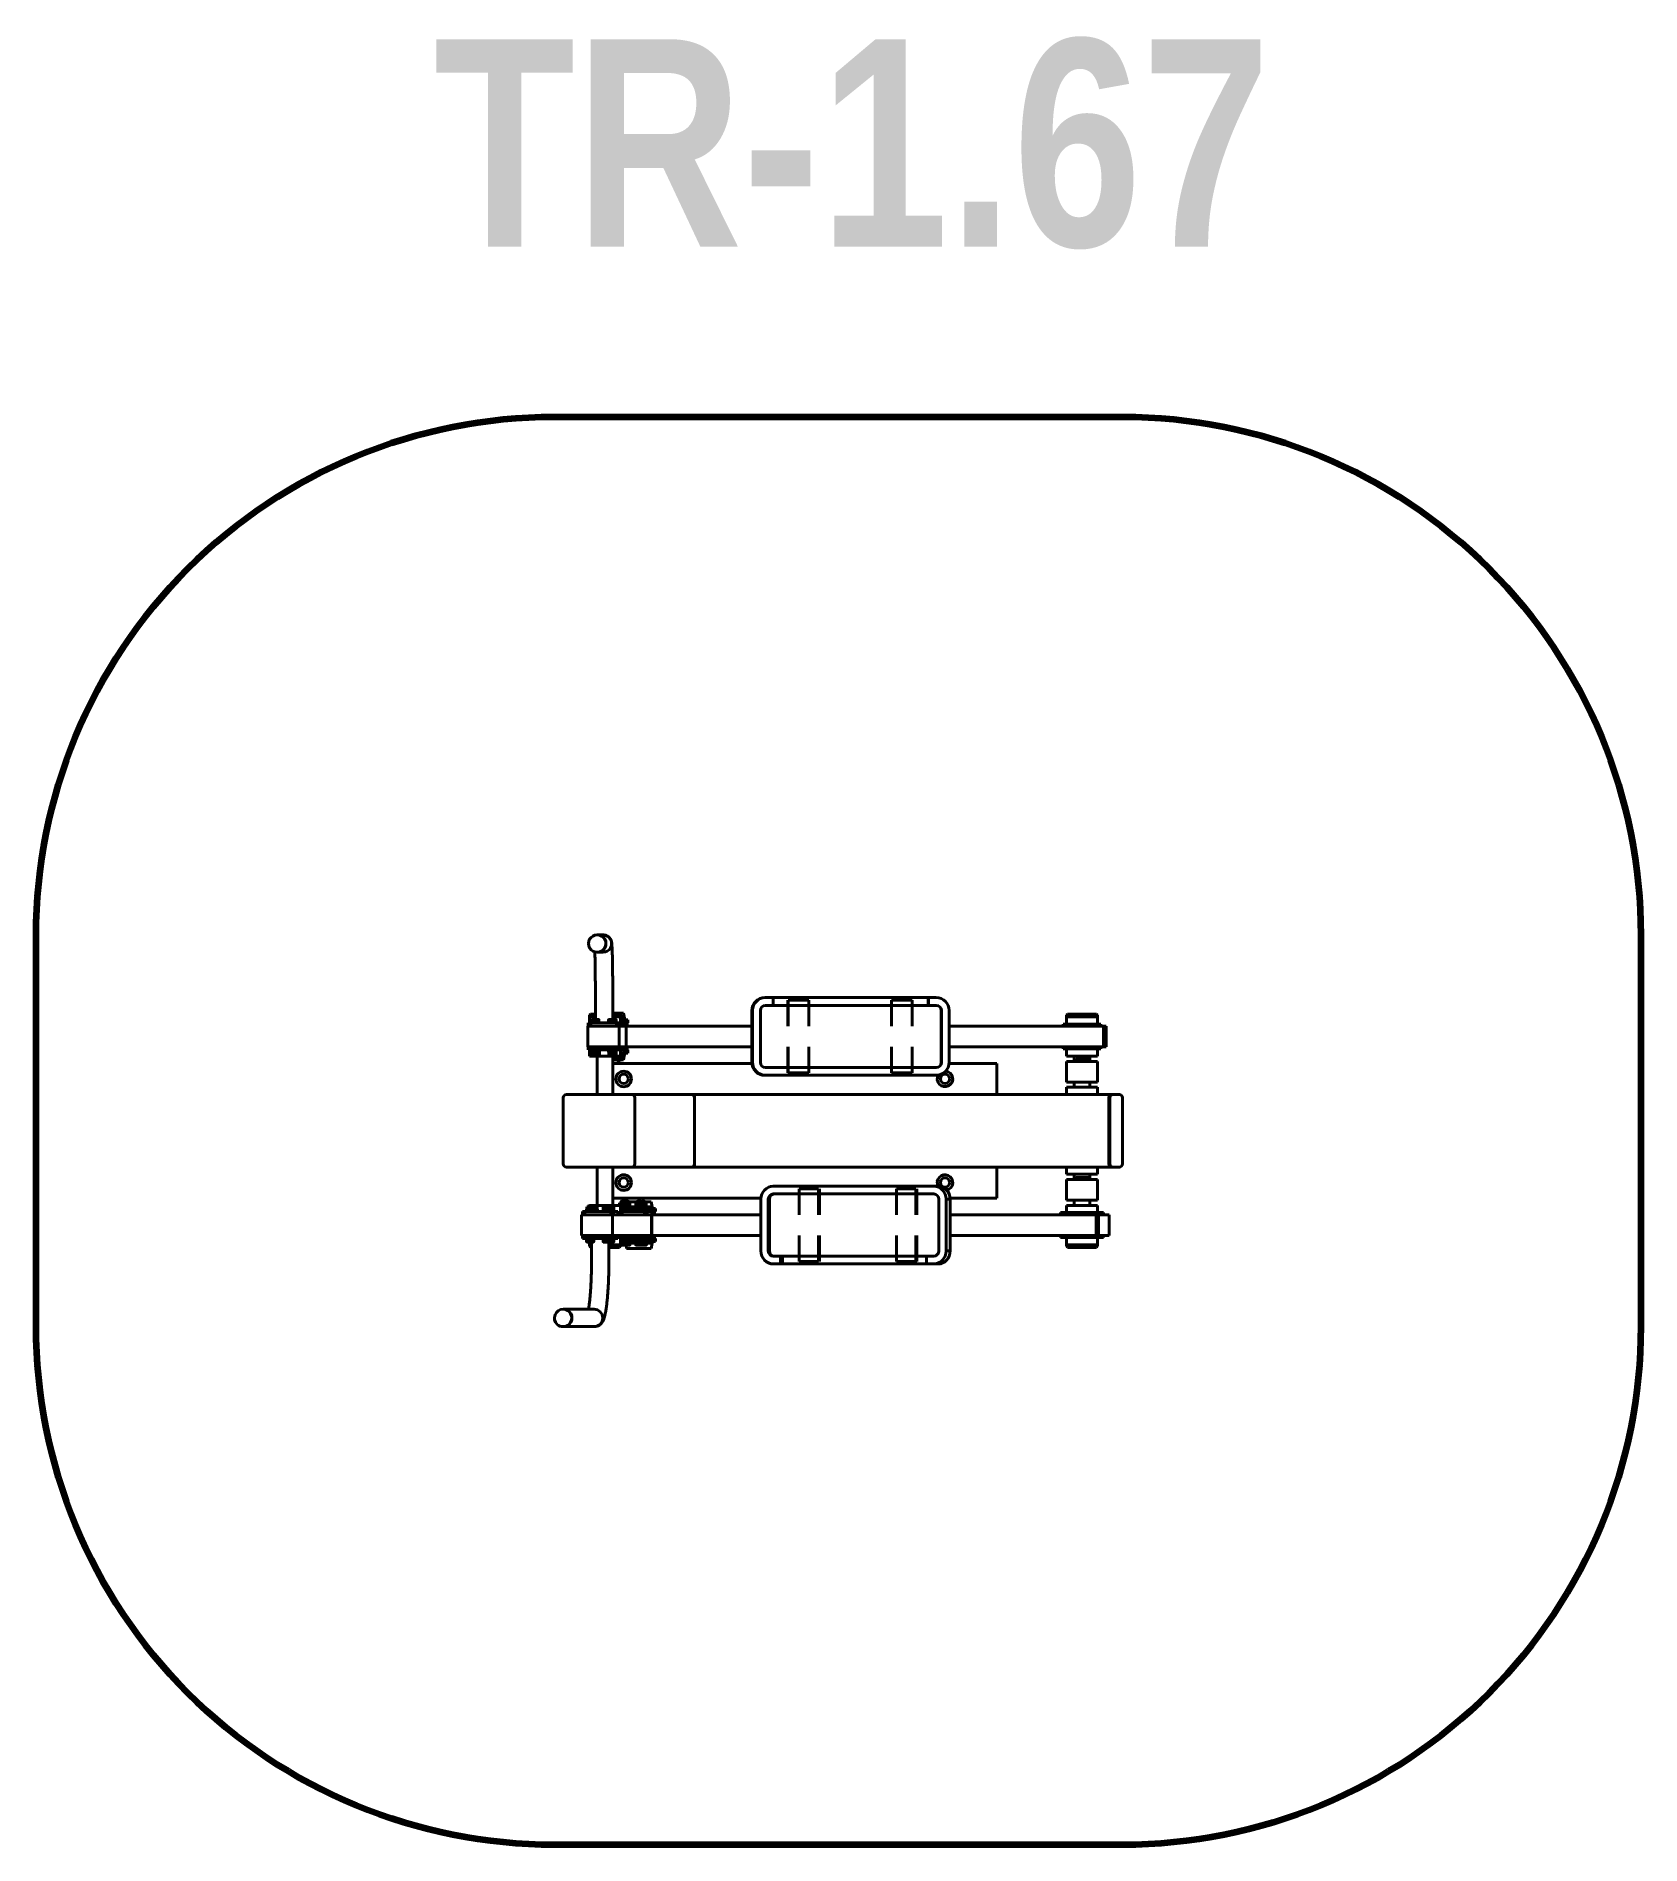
# Model space of a CAD drawing. Header units: millimetres. Extents: x 61325 to 64421, y 1197 to 4687.
import ezdxf

# ---------------------------------------------------------------- set-up
doc = ezdxf.new("R2010")
doc.units = ezdxf.units.MM
doc.layers.add('DiKom', color=7, linetype='Continuous')
doc.styles.add('style1', font='arialbd.ttf', dxfattribs={"width": 0.8})

msp = doc.modelspace()

# ---------------------------------------------------------------- texts
at = {"layer": 'DiKom', "insert": (62092.2, 4680.9), "char_height": 400, "attachment_point": 1, "style": 'style1'}
msp.add_mtext_dynamic_manual_height_columns('TR-1.67', width=2518.219, gutter_width=2.09, heights=[0], dxfattribs=at)

# ---------------------------------------------------------------- hatches: boundary and pattern name
at = {"layer": 'DiKom', "linetype": 'Continuous', "lineweight": 40}
h = msp.add_hatch(color=7, dxfattribs=at)
h.paths.add_polyline_path([(62595.2, 2510.5), (62594.4, 2507.5), (62592.2, 2505.3), (62589.3, 2504.5), (62589.2, 2504.5), (62595.2, 2504.5)])
h.paths.add_polyline_path([(62595.2, 2638.5), (62595.2, 2644.5), (62589.2, 2644.5), (62592.1, 2643.7), (62594.3, 2641.6), (62595.2, 2638.6)])

# ---------------------------------------------------------------- linework, layer by layer
at = {"layer": 'DiKom', "color": 7, "linetype": 'Continuous', "lineweight": 40}
for p, q in [((62407.5, 2952.5), (62418.6, 2952.5)), ((62407.5, 2919), (62418.6, 2919)), ((62418.6, 2919), (62418.6, 2919)), ((62731, 2831.5), (62732.3, 2831.5)), ((63061.7, 2831.5), (62732.3, 2831.5)), ((62747.3, 2816.5), (62747.3, 2831.5)), ((63046, 2831.5), (63046, 2816.5)), ((63046.8, 2831.5), (63046.8, 2816.5)), ((62392.5, 2797.5), (62394.5, 2799.5)), ((62392.5, 2797.5), (62404.1, 2797.5)), ((62392.5, 2797.5), (62392.5, 2782.5)), ((62392.5, 2794.5), (62404.1, 2794.5)), ((62404.1, 2794.5), (62392.5, 2794.5)), ((62394.5, 2799.5), (62404.1, 2799.5)), ((62404.1, 2789.4), (62404.1, 2819)), ((62437.6, 2789.4), (62437.6, 2819)), ((62458.4, 2801.5), (62437.6, 2801.5)), ((62437.6, 2799.5), (62450.5, 2799.5)), ((62437.6, 2797.5), (62452.5, 2797.5)), ((62437.6, 2794.5), (62452.5, 2794.5)), ((62452.5, 2794.5), (62437.6, 2794.5)), ((62452.5, 2797.5), (62450.5, 2799.5)), ((62452.5, 2797.5), (62452.5, 2780.5)), ((62454, 2795.4), (62452.5, 2795.4)), ((62454.3, 2795.2), (62454, 2795.4)), ((62455.3, 2795.4), (62454, 2795.4)), ((62454.3, 2790.1), (62454.3, 2794.6)), ((62454.4, 2790.1), (62454.4, 2794.6)), ((62455.7, 2795.2), (62455.3, 2795.4)), ((62455.6, 2790.1), (62455.6, 2794.6)), ((62455.7, 2790.1), (62455.7, 2794.6)), ((62458.4, 2801.5), (62460.2, 2791.5)), ((62458.4, 2801.5), (62458.4, 2801.5)), ((62706, 2806.5), (62707.4, 2806.5)), ((62706, 2806.5), (62706, 2706.5)), ((62707.4, 2806.5), (62707.4, 2706.5)), ((62722.4, 2706.5), (62722.4, 2806.5)), ((62732.3, 2816.5), (63061.3, 2816.5)), ((62775.6, 2826.5), (62775.6, 2776.5)), ((62775.9, 2826.5), (62775.9, 2776.5)), ((62815.8, 2826.5), (62775.9, 2826.5)), ((62815.8, 2776.5), (62815.8, 2826.5)), ((62975.3, 2826.5), (62975.5, 2826.5)), ((62975.3, 2826.5), (62975.3, 2776.5)), ((63015.4, 2826.5), (62975.5, 2826.5)), ((62975.5, 2826.5), (62975.5, 2776.5)), ((63015.4, 2776.5), (63015.4, 2826.5)), ((63071.3, 2706.5), (63071.3, 2806.5)), ((63071.3, 2806.5), (63071.7, 2806.5)), ((63071.7, 2806.5), (63071.7, 2706.5)), ((63086.7, 2706.5), (63086.7, 2806.5)), ((63313, 2797.5), (63315, 2799.5)), ((63313, 2797.5), (63313, 2780.5)), ((63313, 2797.5), (63373, 2797.5)), ((63313, 2797.5), (63313, 2797.5)), ((63373, 2794.5), (63313, 2794.5)), ((63313, 2794.5), (63373, 2794.5)), ((63313, 2794.5), (63313, 2794.5)), ((63315, 2799.5), (63371, 2799.5)), ((63315, 2799.5), (63315, 2799.5)), ((63373, 2797.5), (63371, 2799.5)), ((63373, 2797.5), (63373, 2780.5)), ((62389.6, 2736.5), (62389.6, 2776.5)), ((62389.6, 2776.5), (62706, 2776.5)), ((62390.1, 2782.5), (62451.6, 2782.5)), ((62390.1, 2776.5), (62390.1, 2782.5)), ((62395, 2776.5), (62395, 2782.5)), ((62396.2, 2782.5), (62396.2, 2784.1)), ((62396.2, 2784.1), (62412.2, 2784.1)), ((62397.6, 2784.1), (62397.6, 2788.6)), ((62397.7, 2789.2), (62398, 2789.4)), ((62410.4, 2789.4), (62398, 2789.4)), ((62404, 2784.1), (62404, 2788.6)), ((62410.7, 2789.2), (62410.4, 2789.4)), ((62410.6, 2784.1), (62410.6, 2788.6)), ((62410.7, 2784.1), (62410.7, 2788.6)), ((62412.2, 2782.5), (62412.2, 2784.1)), ((62428.2, 2782.5), (62428.2, 2784.1)), ((62428.2, 2784.1), (62445.5, 2784.1)), ((62429.6, 2784.1), (62429.6, 2788.6)), ((62429.7, 2789.2), (62430, 2789.4)), ((62443.7, 2789.4), (62430, 2789.4)), ((62436, 2784.1), (62436, 2788.6)), ((62442.7, 2789.2), (62442.3, 2789.4)), ((62442.6, 2784.1), (62442.6, 2788.6)), ((62442.7, 2784.1), (62442.7, 2788.6)), ((62444, 2789.2), (62443.7, 2789.4)), ((62443.9, 2784.1), (62443.9, 2788.6)), ((62444.1, 2784.1), (62444.1, 2788.6)), ((62444.2, 2782.5), (62444.2, 2784.1)), ((62445, 2776.5), (62445, 2782.5)), ((62445.5, 2782.5), (62445.5, 2784.1)), ((62449.6, 2776.5), (62449.6, 2736.5)), ((62449.7, 2776.5), (62449.7, 2736.5)), ((62449.7, 2776.5), (62449.7, 2736.5)), ((62450.1, 2776.5), (62450.1, 2782.5)), ((62451.6, 2776.5), (62451.6, 2782.5)), ((62453.1, 2780.5), (62451.6, 2780.5)), ((62452, 2780.5), (62452, 2776.5)), ((62457.2, 2790.1), (62452.5, 2790.1)), ((62466.7, 2788.5), (62452.5, 2788.5)), ((62458.6, 2782.5), (62452.5, 2782.5)), ((62466.7, 2782.5), (62452.5, 2782.5)), ((62453.1, 2780.5), (62453.1, 2776.5)), ((62453.1, 2780.5), (62453.1, 2780.5)), ((62453.1, 2780.5), (62453.1, 2776.5)), ((62460.2, 2791.5), (62455.7, 2791.5)), ((62455.8, 2790.1), (62455.8, 2788.5)), ((62457.2, 2790.1), (62457.2, 2788.5)), ((62458.6, 2788.5), (62458.6, 2776.5)), ((62460.2, 2791.5), (62460.2, 2791.5)), ((62460.2, 2791.5), (62460.2, 2788.5)), ((62463.6, 2736.5), (62463.6, 2776.5)), ((62463.6, 2776.5), (62463.6, 2736.5)), ((62463.7, 2724.5), (62463.7, 2788.5)), ((62465.4, 2782.5), (62465.4, 2776.5)), ((62466.7, 2788.5), (62466.7, 2788.5)), ((62466.7, 2788.5), (62466.7, 2782.5)), ((62466.7, 2782.5), (62466.7, 2782.5)), ((63086.7, 2776.5), (63389.7, 2776.5)), ((63306.5, 2780.5), (63306.5, 2776.5)), ((63306.5, 2780.5), (63306.5, 2780.5)), ((63379.5, 2780.5), (63306.5, 2780.5)), ((63306.5, 2780.5), (63306.5, 2776.5)), ((63309.6, 2780.5), (63309.6, 2776.5)), ((63314.9, 2780.5), (63314.9, 2776.5)), ((63374.8, 2776.5), (63314.9, 2776.5)), ((63374.8, 2780.5), (63374.8, 2776.5)), ((63379.5, 2780.5), (63379.5, 2776.5)), ((63384.7, 2736.5), (63384.7, 2776.5)), ((63389.7, 2776.5), (63384.7, 2776.5)), ((63384.7, 2776.5), (63384.7, 2736.5)), ((63389.7, 2736.5), (63389.7, 2776.5)), ((62389.6, 2736.5), (62706, 2736.5)), ((62390.1, 2730.5), (62390.1, 2736.5)), ((62390.1, 2730.5), (62451.6, 2730.5)), ((62392.5, 2718.5), (62392.5, 2730.5)), ((62395, 2730.5), (62395, 2736.5)), ((62397.6, 2730.5), (62397.6, 2726.1)), ((62412.1, 2726.1), (62397.6, 2726.1)), ((62397.7, 2721), (62397.7, 2726.1)), ((62404, 2730.5), (62404, 2726.1)), ((62410.6, 2730.5), (62410.6, 2726.1)), ((62410.7, 2730.5), (62410.7, 2726.1)), ((62410.7, 2721), (62410.7, 2726.1)), ((62411.9, 2730.5), (62411.9, 2726.1)), ((62412, 2721), (62412, 2726.1)), ((62412.1, 2730.5), (62412.1, 2726.1)), ((62429.6, 2730.5), (62429.6, 2726.1)), ((62444.1, 2726.1), (62429.6, 2726.1)), ((62429.7, 2721), (62429.7, 2726.1)), ((62436, 2730.5), (62436, 2726.1)), ((62442.6, 2730.5), (62442.6, 2726.1)), ((62442.7, 2730.5), (62442.7, 2726.1)), ((62442.7, 2721), (62442.7, 2726.1)), ((62443.9, 2730.5), (62443.9, 2726.1)), ((62444, 2721), (62444, 2726.1)), ((62444.1, 2730.5), (62444.1, 2726.1)), ((62445, 2730.5), (62445, 2736.5)), ((62450.1, 2730.5), (62450.1, 2736.5)), ((62451.6, 2730.5), (62451.6, 2736.5)), ((62453.1, 2732.5), (62451.6, 2732.5)), ((62452, 2736.5), (62452, 2732.5)), ((62452.5, 2718.5), (62452.5, 2732.5)), ((62452.5, 2732.5), (62452.5, 2732.5)), ((62452.5, 2730.5), (62458.6, 2730.5)), ((62466.7, 2730.5), (62452.5, 2730.5)), ((62466.7, 2724.5), (62452.5, 2724.5)), ((62457.2, 2722.9), (62452.5, 2722.9)), ((62453.1, 2736.5), (62453.1, 2732.5)), ((62453.1, 2736.5), (62453.1, 2732.5)), ((62453.1, 2732.5), (62453.1, 2732.5)), ((62454.3, 2722.9), (62454.3, 2718.5)), ((62454.4, 2722.9), (62454.4, 2718.5)), ((62455.6, 2722.9), (62455.6, 2718.5)), ((62455.7, 2722.9), (62455.7, 2718.5)), ((62455.8, 2724.5), (62455.8, 2722.9)), ((62457.2, 2724.5), (62457.2, 2722.9)), ((62458.6, 2724.5), (62458.6, 2736.5)), ((62460.2, 2721.5), (62460.2, 2724.5)), ((62465.4, 2730.5), (62465.4, 2736.5)), ((62466.7, 2730.5), (62466.7, 2730.5)), ((62466.7, 2730.5), (62466.7, 2724.5)), ((62466.7, 2724.5), (62466.7, 2724.5)), ((62775.6, 2736.5), (62775.6, 2686.5)), ((62775.9, 2736.5), (62775.9, 2686.5)), ((62815.8, 2686.5), (62815.8, 2736.5)), ((62975.3, 2736.5), (62975.3, 2686.5)), ((62975.5, 2736.5), (62975.5, 2686.5)), ((63015.4, 2686.5), (63015.4, 2736.5)), ((63086.7, 2736.5), (63389.7, 2736.5)), ((63306.5, 2732.5), (63306.5, 2736.5)), ((63306.5, 2732.5), (63306.5, 2736.5)), ((63306.5, 2732.5), (63306.5, 2732.5)), ((63306.5, 2732.5), (63379.5, 2732.5)), ((63309.6, 2732.5), (63309.6, 2736.5)), ((63313, 2718.5), (63313, 2732.5)), ((63314.9, 2736.5), (63374.8, 2736.5)), ((63314.9, 2732.5), (63314.9, 2736.5)), ((63373, 2718.5), (63373, 2732.5)), ((63374.8, 2732.5), (63374.8, 2736.5)), ((63379.5, 2732.5), (63379.5, 2736.5)), ((62392.5, 2718.5), (62455.7, 2718.5)), ((62397.7, 2721), (62412, 2721)), ((62400.2, 2721), (62400.2, 2720.4)), ((62400.2, 2720.4), (62401.4, 2719.1)), ((62409.5, 2720.4), (62400.2, 2720.4)), ((62401.4, 2719.1), (62401.4, 2721)), ((62406.9, 2719.1), (62401.4, 2719.1)), ((62406.9, 2719.1), (62406.9, 2721)), ((62408.2, 2720.4), (62406.9, 2719.1)), ((62408.2, 2719.1), (62406.9, 2719.1)), ((62407.5, 2644.5), (62407.5, 2718.5)), ((62408.2, 2721), (62408.2, 2720.4)), ((62408.2, 2719.1), (62408.2, 2721)), ((62409.5, 2720.4), (62408.2, 2719.1)), ((62409.5, 2721), (62409.5, 2720.4)), ((62429.7, 2721), (62444, 2721)), ((62432.2, 2721), (62432.2, 2720.4)), ((62432.2, 2720.4), (62433.4, 2719.1)), ((62441.5, 2720.4), (62432.2, 2720.4)), ((62433.4, 2719.1), (62433.4, 2721)), ((62438.9, 2719.1), (62433.4, 2719.1)), ((62437.5, 2644.5), (62437.5, 2718.5)), ((62437.5, 2711.5), (62443.8, 2711.5)), ((62437.5, 2704.5), (62706.1, 2704.5)), ((62438.9, 2719.1), (62438.9, 2721)), ((62440.2, 2720.4), (62438.9, 2719.1)), ((62440.2, 2719.1), (62438.9, 2719.1)), ((62440.2, 2721), (62440.2, 2720.4)), ((62440.2, 2719.1), (62440.2, 2721)), ((62441.5, 2720.4), (62440.2, 2719.1)), ((62441.3, 2713.4), (62441.3, 2718.5)), ((62441.3, 2713.4), (62455.7, 2713.4)), ((62441.5, 2721), (62441.5, 2720.4)), ((62443.8, 2713.4), (62443.8, 2711.4)), ((62443.8, 2711.4), (62445.1, 2710.1)), ((62453.2, 2711.4), (62443.8, 2711.4)), ((62445.1, 2710.1), (62445.1, 2713.4)), ((62446.4, 2710.1), (62445.1, 2710.1)), ((62450.6, 2710.1), (62446.4, 2710.1)), ((62450.6, 2710.1), (62450.6, 2713.4)), ((62451.8, 2711.4), (62450.6, 2710.1)), ((62451.9, 2710.1), (62450.6, 2710.1)), ((62451.8, 2713.4), (62451.8, 2711.4)), ((62451.9, 2710.1), (62451.9, 2713.4)), ((62453.2, 2711.4), (62451.9, 2710.1)), ((62453.2, 2713.4), (62453.2, 2711.4)), ((62453.2, 2711.5), (62458.4, 2711.5)), ((62454.3, 2713.4), (62454.3, 2718.5)), ((62455.7, 2721.5), (62460.2, 2721.5)), ((62455.7, 2713.4), (62455.7, 2718.5)), ((62458.4, 2711.5), (62460.2, 2721.5)), ((62706, 2706.5), (62707.4, 2706.5)), ((63061.7, 2696.5), (62732.3, 2696.5)), ((63071.3, 2706.5), (63071.7, 2706.5)), ((63086.6, 2704.5), (63178.6, 2704.5)), ((63178.6, 2644.5), (63178.6, 2704.5)), ((63313, 2718.5), (63373, 2718.5)), ((63313, 2668.5), (63313, 2708.5)), ((63313, 2708.5), (63373, 2708.5)), ((63328, 2708.5), (63328, 2718.5)), ((63331.5, 2712.5), (63330.5, 2711.5)), ((63355.5, 2711.5), (63330.5, 2711.5)), ((63330.5, 2711.5), (63330.5, 2708.5)), ((63354.5, 2712.5), (63331.5, 2712.5)), ((63354.5, 2712.5), (63355.5, 2711.5)), ((63355.5, 2711.5), (63355.5, 2708.5)), ((63358, 2708.5), (63358, 2718.5)), ((63373, 2708.5), (63373, 2668.5)), ((62731, 2681.5), (62732.3, 2681.5)), ((62732.3, 2681.5), (63061.7, 2681.5)), ((62775.6, 2686.5), (62775.9, 2686.5)), ((62775.9, 2686.5), (62815.8, 2686.5)), ((62975.3, 2686.5), (62975.5, 2686.5)), ((62975.5, 2686.5), (63015.4, 2686.5)), ((63373, 2668.5), (63313, 2668.5)), ((63373, 2658.5), (63313, 2658.5)), ((63313, 2658.5), (63313, 2644.5)), ((63328, 2668.5), (63328, 2658.5)), ((63358, 2668.5), (63358, 2658.5)), ((63373, 2658.5), (63373, 2644.5)), ((62342, 2638.5), (62342, 2510.5)), ((62348, 2644.5), (63415.1, 2644.5)), ((62479.8, 2510.5), (62479.8, 2638.5)), ((62480.2, 2638.5), (62480.2, 2510.5)), ((62595.2, 2644.5), (62595.2, 2504.5)), ((63394.8, 2638.5), (63394.8, 2510.5)), ((63394.8, 2510.5), (63394.8, 2638.5)), ((63396.8, 2510.5), (63396.8, 2638.5)), ((63421.1, 2638.5), (63421.1, 2510.5)), ((63415.1, 2504.5), (62348, 2504.5)), ((62407.5, 2430.5), (62407.5, 2504.5)), ((62437.5, 2430.5), (62437.5, 2504.5)), ((63178.6, 2444.5), (63178.6, 2504.5)), ((63313, 2490.5), (63313, 2504.5)), ((63313, 2490.5), (63373, 2490.5)), ((63313, 2440.5), (63313, 2480.5)), ((63313, 2480.5), (63373, 2480.5)), ((63328, 2480.5), (63328, 2490.5)), ((63331.5, 2484.5), (63330.5, 2483.5)), ((63355.5, 2483.5), (63330.5, 2483.5)), ((63330.5, 2483.5), (63330.5, 2480.5)), ((63354.5, 2484.5), (63331.5, 2484.5)), ((63354.5, 2484.5), (63355.5, 2483.5)), ((63355.5, 2483.5), (63355.5, 2480.5)), ((63358, 2480.5), (63358, 2490.5)), ((63373, 2490.5), (63373, 2504.5)), ((63373, 2480.5), (63373, 2440.5)), ((62437.5, 2444.5), (62723.6, 2444.5)), ((63057.1, 2467.5), (62747, 2467.5)), ((62747, 2452.5), (63057.1, 2452.5)), ((62797.1, 2462.5), (62797.1, 2412.5)), ((62834.7, 2462.5), (62797.1, 2462.5)), ((62834.7, 2412.5), (62834.7, 2462.5)), ((62836.1, 2412.5), (62836.1, 2462.5)), ((62985.1, 2462.5), (62985.1, 2412.5)), ((63022.6, 2462.5), (62985.1, 2462.5)), ((63022.6, 2412.5), (63022.6, 2462.5)), ((63024, 2412.5), (63024, 2462.5)), ((63064.9, 2467.5), (63057.1, 2467.5)), ((63088.3, 2444.5), (63178.6, 2444.5)), ((62377, 2412.5), (62723.5, 2412.5)), ((62377, 2372.5), (62377, 2412.5)), ((62379.4, 2418.5), (62379.4, 2412.5)), ((62447.4, 2418.5), (62379.4, 2418.5)), ((62383.9, 2418.5), (62383.9, 2412.5)), ((62387.1, 2418.5), (62387.1, 2422.9)), ((62387.1, 2422.9), (62407.9, 2422.9)), ((62387.4, 2428), (62387.4, 2422.9)), ((62407.5, 2428), (62387.4, 2428)), ((62389.9, 2428.7), (62391.2, 2429.9)), ((62389.9, 2428), (62389.9, 2428.7)), ((62389.9, 2428.7), (62405, 2428.7)), ((62391.2, 2429.9), (62396.7, 2429.9)), ((62391.2, 2429.9), (62391.2, 2428)), ((62470.7, 2430.5), (62392.5, 2430.5)), ((62392.5, 2430.5), (62392.5, 2429.9)), ((62393.2, 2418.5), (62393.2, 2422.9)), ((62397.9, 2428.7), (62396.7, 2429.9)), ((62396.7, 2429.9), (62396.7, 2428)), ((62397.5, 2429.1), (62398.3, 2429.9)), ((62397.9, 2428), (62397.9, 2428.7)), ((62398.3, 2429.9), (62403.8, 2429.9)), ((62398.3, 2429.9), (62398.3, 2428)), ((62400, 2418.5), (62400, 2422.9)), ((62400.4, 2428), (62400.4, 2422.9)), ((62400.8, 2418.5), (62400.8, 2422.9)), ((62405, 2428.7), (62403.8, 2429.9)), ((62403.8, 2429.9), (62403.8, 2428)), ((62405, 2428), (62405, 2428.7)), ((62407.1, 2418.5), (62407.1, 2422.9)), ((62407.5, 2428), (62407.5, 2422.9)), ((62407.9, 2418.5), (62407.9, 2422.9)), ((62418.9, 2422.9), (62439.7, 2422.9)), ((62418.9, 2418.5), (62418.9, 2422.9)), ((62439.4, 2428), (62419.3, 2428)), ((62419.3, 2428), (62419.3, 2422.9)), ((62421.8, 2428.7), (62423, 2429.9)), ((62421.8, 2428), (62421.8, 2428.7)), ((62421.8, 2428.7), (62436.9, 2428.7)), ((62423, 2429.9), (62428.5, 2429.9)), ((62423, 2429.9), (62423, 2428)), ((62425, 2418.5), (62425, 2422.9)), ((62429.8, 2428.7), (62428.5, 2429.9)), ((62428.5, 2429.9), (62428.5, 2428)), ((62429.3, 2429.1), (62430.1, 2429.9)), ((62429.8, 2428), (62429.8, 2428.7)), ((62430.1, 2429.9), (62435.6, 2429.9)), ((62430.1, 2429.9), (62430.1, 2428)), ((62431.9, 2418.5), (62431.9, 2422.9)), ((62432.3, 2428), (62432.3, 2422.9)), ((62432.6, 2418.5), (62432.6, 2422.9)), ((62433.6, 2418.5), (62433.6, 2412.5)), ((62436.9, 2428.7), (62435.6, 2429.9)), ((62435.6, 2429.9), (62435.6, 2428)), ((62436.7, 2412.5), (62436.7, 2372.5)), ((62436.9, 2428), (62436.9, 2428.7)), ((62437.2, 2412.5), (62437.2, 2372.5)), ((62437.2, 2412.5), (62437.2, 2372.5)), ((62439, 2418.5), (62439, 2422.9)), ((62439.1, 2418.5), (62439.1, 2412.5)), ((62439.4, 2428), (62439.4, 2422.9)), ((62439.7, 2418.5), (62439.7, 2422.9)), ((62447.4, 2418.5), (62447.4, 2412.5)), ((62447.4, 2416.5), (62455.4, 2416.5)), ((62449.3, 2412.5), (62449.3, 2416.5)), ((62470.4, 2435.6), (62450.3, 2435.6)), ((62450.3, 2435.6), (62450.3, 2430.5)), ((62452.5, 2430.5), (62452.5, 2416.5)), ((62452.5, 2426.1), (62471.9, 2426.1)), ((62452.5, 2424.5), (62519.9, 2424.5)), ((62498.5, 2418.5), (62452.5, 2418.5)), ((62452.5, 2418.5), (62519.9, 2418.5)), ((62452.8, 2437.7), (62454.1, 2438.9)), ((62452.8, 2435.6), (62452.8, 2437.7)), ((62452.8, 2437.7), (62467.9, 2437.7)), ((62454.1, 2438.9), (62459.6, 2438.9)), ((62454.1, 2438.9), (62454.1, 2435.6)), ((62455.4, 2416.5), (62455.4, 2416.5)), ((62455.4, 2412.5), (62455.4, 2416.5)), ((62456, 2426.1), (62456, 2430.5)), ((62458.4, 2437.7), (62460.8, 2437.7)), ((62460.8, 2437.7), (62459.6, 2438.9)), ((62459.6, 2438.9), (62459.6, 2435.6)), ((62460.4, 2438.1), (62461.2, 2438.9)), ((62460.8, 2435.6), (62460.8, 2437.7)), ((62461.2, 2438.9), (62466.7, 2438.9)), ((62461.2, 2438.9), (62461.2, 2435.6)), ((62462.9, 2426.1), (62462.9, 2430.5)), ((62463.3, 2435.6), (62463.3, 2430.5)), ((62463.7, 2426.1), (62463.7, 2430.5)), ((62464.8, 2424.5), (62464.8, 2426.1)), ((62467.9, 2437.7), (62466.7, 2438.9)), ((62466.7, 2438.9), (62466.7, 2435.6)), ((62467.9, 2435.6), (62467.9, 2437.7)), ((62484.6, 2437.5), (62467.9, 2437.5)), ((62470, 2426.1), (62470, 2430.5)), ((62470.4, 2435.6), (62470.4, 2430.5)), ((62470.7, 2426.1), (62470.7, 2430.5)), ((62481.8, 2427.5), (62470.7, 2427.5)), ((62471.9, 2424.5), (62471.9, 2426.1)), ((62480.6, 2424.5), (62480.6, 2426.1)), ((62480.6, 2426.1), (62503.7, 2426.1)), ((62481.8, 2430.5), (62502.6, 2430.5)), ((62481.8, 2426.1), (62481.8, 2430.5)), ((62495.1, 2435.6), (62482.1, 2435.6)), ((62482.1, 2435.6), (62482.1, 2430.5)), ((62484.6, 2437.7), (62485.9, 2438.9)), ((62484.6, 2435.6), (62484.6, 2437.7)), ((62484.6, 2437.7), (62499.7, 2437.7)), ((62485.9, 2438.9), (62491.4, 2438.9)), ((62485.9, 2438.9), (62485.9, 2435.6)), ((62487.9, 2426.1), (62487.9, 2430.5)), ((62492.6, 2437.7), (62491.4, 2438.9)), ((62491.4, 2438.9), (62491.4, 2435.6)), ((62492.2, 2438.1), (62493, 2438.9)), ((62492.6, 2435.6), (62492.6, 2437.7)), ((62493, 2438.9), (62498.5, 2438.9)), ((62493, 2438.9), (62493, 2435.6)), ((62494.7, 2426.1), (62494.7, 2430.5)), ((62495.1, 2435.6), (62495.1, 2430.5)), ((62502.2, 2435.6), (62495.1, 2435.6)), ((62495.5, 2426.1), (62495.5, 2430.5)), ((62496.6, 2424.5), (62496.6, 2426.1)), ((62499.7, 2437.7), (62498.5, 2438.9)), ((62498.5, 2438.9), (62498.5, 2435.6)), ((62498.5, 2412.5), (62498.5, 2424.5)), ((62499.7, 2435.6), (62499.7, 2437.7)), ((62511.5, 2437.5), (62499.7, 2437.5)), ((62501.8, 2426.1), (62501.8, 2430.5)), ((62502.2, 2435.6), (62502.2, 2430.5)), ((62502.6, 2426.1), (62502.6, 2430.5)), ((62513.3, 2427.5), (62502.6, 2427.5)), ((62503.7, 2424.5), (62503.7, 2426.1)), ((62503.9, 2412.5), (62503.9, 2424.5)), ((62511.7, 2437.5), (62511.5, 2437.5)), ((62511.7, 2437.5), (62513.4, 2427.5)), ((62512.2, 2412.5), (62512.2, 2372.5)), ((62512.2, 2372.5), (62512.2, 2412.5)), ((62512.7, 2372.5), (62512.7, 2412.5)), ((62513.1, 2418.5), (62513.1, 2412.5)), ((62517.8, 2414.5), (62513.1, 2414.5)), ((62513.4, 2427.5), (62513.3, 2427.5)), ((62513.4, 2427.5), (62513.4, 2424.5)), ((62517.9, 2414.5), (62517.8, 2414.5)), ((62517.9, 2418.5), (62517.9, 2414.5)), ((62519.8, 2424.5), (62519.9, 2424.5)), ((62519.8, 2418.5), (62519.9, 2418.5)), ((62519.9, 2418.5), (62519.9, 2424.5)), ((62723.5, 2442.5), (62723.5, 2342.5)), ((62737.6, 2342.5), (62737.6, 2442.5)), ((62740, 2442.5), (62737.6, 2442.5)), ((62740, 2442.5), (62740, 2342.5)), ((63066.5, 2442.5), (63066.5, 2342.5)), ((63080.5, 2342.5), (63080.5, 2442.5)), ((63088.4, 2442.5), (63080.5, 2442.5)), ((63088.4, 2342.5), (63088.4, 2442.5)), ((63088.4, 2412.5), (63395.5, 2412.5)), ((63301.2, 2416.5), (63301.2, 2412.5)), ((63384.7, 2416.5), (63301.2, 2416.5)), ((63304.5, 2416.5), (63304.5, 2412.5)), ((63360.9, 2412.5), (63304.5, 2412.5)), ((63373, 2440.5), (63313, 2440.5)), ((63373, 2430.5), (63313, 2430.5)), ((63313, 2430.5), (63313, 2416.5)), ((63328, 2440.5), (63328, 2430.5)), ((63358, 2440.5), (63358, 2430.5)), ((63360.9, 2416.5), (63360.9, 2412.5)), ((63367.3, 2416.5), (63367.3, 2412.5)), ((63370.3, 2372.5), (63370.3, 2412.5)), ((63370.3, 2412.5), (63370.3, 2372.5)), ((63373, 2430.5), (63373, 2416.5)), ((63375, 2372.5), (63375, 2412.5)), ((63384.7, 2416.5), (63384.7, 2412.5)), ((63395.5, 2412.5), (63395.5, 2372.5)), ((62723.5, 2372.5), (62377, 2372.5)), ((62379.4, 2372.5), (62379.4, 2366.5)), ((62447.4, 2366.5), (62379.4, 2366.5)), ((62383.9, 2372.5), (62383.9, 2366.5)), ((62385.9, 2366.5), (62385.9, 2364.9)), ((62401.9, 2364.9), (62385.9, 2364.9)), ((62387.1, 2364.9), (62387.1, 2360.4)), ((62387.4, 2359.8), (62387.8, 2359.6)), ((62387.8, 2359.6), (62400.1, 2359.6)), ((62392.5, 2351.5), (62392.5, 2359.6)), ((62392.5, 2354.5), (62396.7, 2354.5)), ((62396.7, 2354.5), (62392.5, 2354.5)), ((62392.5, 2351.5), (62394.5, 2349.5)), ((62396.7, 2351.5), (62392.5, 2351.5)), ((62393.2, 2364.9), (62393.2, 2360.4)), ((62396.7, 2349.5), (62394.5, 2349.5)), ((62396.7, 2359.6), (62396.7, 2330)), ((62400, 2364.9), (62400, 2360.4)), ((62400.5, 2359.8), (62400.1, 2359.6)), ((62400.8, 2364.9), (62400.8, 2360.4)), ((62401.9, 2366.5), (62401.9, 2364.9)), ((62417.8, 2366.5), (62417.8, 2364.9)), ((62440.9, 2364.9), (62417.8, 2364.9)), ((62418.9, 2364.9), (62418.9, 2360.4)), ((62419.2, 2359.8), (62419.6, 2359.6)), ((62419.6, 2359.6), (62420.1, 2359.6)), ((62420.1, 2359.6), (62439, 2359.6)), ((62425, 2364.9), (62425, 2360.4)), ((62430.2, 2359.6), (62430.2, 2330)), ((62430.2, 2354.5), (62452.4, 2354.5)), ((62452.4, 2354.5), (62430.2, 2354.5)), ((62452.4, 2351.5), (62430.2, 2351.5)), ((62450.4, 2349.5), (62430.2, 2349.5)), ((62431.9, 2364.9), (62431.9, 2360.4)), ((62432.3, 2359.8), (62431.9, 2359.6)), ((62432.6, 2364.9), (62432.6, 2360.4)), ((62433.6, 2372.5), (62433.6, 2366.5)), ((62433.8, 2366.5), (62433.8, 2364.9)), ((62439, 2364.9), (62439, 2360.4)), ((62439.4, 2359.8), (62439, 2359.6)), ((62439.1, 2372.5), (62439.1, 2366.5)), ((62439.7, 2364.9), (62439.7, 2360.4)), ((62440.9, 2366.5), (62440.9, 2364.9)), ((62447.4, 2372.5), (62447.4, 2366.5)), ((62447.4, 2368.5), (62455.4, 2368.5)), ((62449.3, 2368.5), (62449.3, 2372.5)), ((62450.5, 2349.5), (62450.4, 2349.5)), ((62452.5, 2351.5), (62450.5, 2349.5)), ((62452.4, 2354.5), (62452.5, 2354.5)), ((62452.5, 2354.5), (62452.4, 2354.5)), ((62452.5, 2351.5), (62452.4, 2351.5)), ((62452.5, 2351.5), (62452.5, 2368.5)), ((62452.5, 2366.5), (62498.5, 2366.5)), ((62452.5, 2366.5), (62519.9, 2366.5)), ((62452.5, 2360.5), (62519.9, 2360.5)), ((62452.5, 2358.9), (62471.9, 2358.9)), ((62452.5, 2353.6), (62470.1, 2353.6)), ((62455.4, 2368.5), (62455.4, 2372.5)), ((62455.4, 2368.5), (62455.4, 2368.5)), ((62456, 2358.9), (62456, 2354.4)), ((62462.9, 2358.9), (62462.9, 2354.4)), ((62463.3, 2353.8), (62463, 2353.6)), ((62464.2, 2347.5), (62463.1, 2353.6)), ((62463.7, 2358.9), (62463.7, 2354.4)), ((62464.2, 2347.5), (62511.7, 2347.5)), ((62464.8, 2358.9), (62464.8, 2360.5)), ((62470, 2358.9), (62470, 2354.4)), ((62470.4, 2353.8), (62470.1, 2353.6)), ((62470.7, 2358.9), (62470.7, 2354.4)), ((62470.7, 2357.5), (62481.8, 2357.5)), ((62471.9, 2358.9), (62471.9, 2360.5)), ((62480.6, 2358.9), (62480.6, 2360.5)), ((62480.6, 2358.9), (62503.7, 2358.9)), ((62481.8, 2358.9), (62481.8, 2354.4)), ((62482.1, 2353.8), (62482.5, 2353.6)), ((62482.5, 2353.6), (62501.9, 2353.6)), ((62487.9, 2358.9), (62487.9, 2354.4)), ((62494.7, 2358.9), (62494.7, 2354.4)), ((62495.2, 2353.8), (62494.8, 2353.6)), ((62495.5, 2358.9), (62495.5, 2354.4)), ((62496.6, 2358.9), (62496.6, 2360.5)), ((62498.5, 2360.5), (62498.5, 2372.5)), ((62501.8, 2358.9), (62501.8, 2354.4)), ((62502.3, 2353.8), (62501.9, 2353.6)), ((62502.6, 2358.9), (62502.6, 2354.4)), ((62502.6, 2357.5), (62513.4, 2357.5)), ((62503.7, 2358.9), (62503.7, 2360.5)), ((62503.9, 2360.5), (62503.9, 2372.5)), ((62511.7, 2347.5), (62513.4, 2357.5)), ((62513.1, 2366.5), (62513.1, 2372.5)), ((62513.1, 2370.5), (62517.9, 2370.5)), ((62513.4, 2357.5), (62513.4, 2360.5)), ((62517.9, 2366.5), (62517.9, 2370.5)), ((62519.8, 2366.5), (62519.9, 2366.5)), ((62519.8, 2360.5), (62519.9, 2360.5)), ((62519.9, 2360.5), (62519.9, 2366.5)), ((62740, 2342.5), (62737.6, 2342.5)), ((62797.1, 2372.5), (62797.1, 2322.5)), ((62834.7, 2322.5), (62834.7, 2372.5)), ((62836.1, 2322.5), (62836.1, 2372.5)), ((62985.1, 2372.5), (62985.1, 2322.5)), ((63022.6, 2322.5), (63022.6, 2372.5)), ((63024, 2322.5), (63024, 2372.5)), ((63088.4, 2342.5), (63080.5, 2342.5)), ((63088.4, 2372.5), (63395.5, 2372.5)), ((63301.2, 2368.5), (63301.2, 2372.5)), ((63301.2, 2368.5), (63384.7, 2368.5)), ((63304.5, 2372.5), (63360.9, 2372.5)), ((63304.5, 2368.5), (63304.5, 2372.5)), ((63313, 2351.5), (63313, 2368.5)), ((63373, 2354.5), (63313, 2354.5)), ((63313, 2354.5), (63332.7, 2354.5)), ((63313, 2351.5), (63315, 2349.5)), ((63373, 2351.5), (63313, 2351.5)), ((63371, 2349.5), (63315, 2349.5)), ((63332.7, 2354.5), (63373, 2354.5)), ((63360.9, 2368.5), (63360.9, 2372.5)), ((63367.3, 2368.5), (63367.3, 2372.5)), ((63373, 2351.5), (63371, 2349.5)), ((63373, 2351.5), (63373, 2368.5)), ((63384.7, 2368.5), (63384.7, 2372.5)), ((63057.1, 2332.5), (62747, 2332.5)), ((62747, 2317.5), (63064.9, 2317.5)), ((62761.1, 2317.5), (62761.1, 2332.5)), ((62765.2, 2317.5), (62765.2, 2332.5)), ((62797.1, 2322.5), (62834.7, 2322.5)), ((62985.1, 2322.5), (63022.6, 2322.5)), ((63024, 2322.5), (63022.6, 2322.5)), ((63043, 2332.5), (63043, 2317.5)), ((62341.7, 2230), (62401.6, 2230)), ((62401.6, 2230), (62401.6, 2230)), ((62418.2, 2213.3), (62418.4, 2213.3)), ((62341.7, 2196.5), (62401.6, 2196.5))]:
    msp.add_line(p, q, dxfattribs=at)
at = {"layer": 'DiKom', "color": 3, "lineweight": 200}
msp.add_lwpolyline([(61325, 2196.5), (61325, 2952.5, -0.414214), (62325, 3952.5), (63421.1, 3952.5, -0.414214), (64421.1, 2952.5), (64421.1, 2196.5, -0.414214), (63421.1, 1196.5), (62325, 1196.5, -0.414214)], format="xyb", close=True, dxfattribs=at)
at = {"layer": 'DiKom', "color": 7, "linetype": 'Continuous', "lineweight": 40}
for centre, radius in [((62458.6, 2674.5), 15), ((62458.6, 2674.5), 9), ((63078.6, 2674.5), 9), ((62458.6, 2474.5), 15), ((62458.6, 2474.5), 9), ((63078.6, 2474.5), 9)]:
    msp.add_circle(centre, radius, dxfattribs=at)
for centre, radius, start, end in [((63078.6, 2674.5), 15, 150.9181, 84.8882), ((62348, 2638.5), 6, 90, 180), ((62473.8, 2638.5), 6, 0, 90), ((62474.2, 2638.5), 6, 0, 90), ((62589.2, 2638.5), 6, 0, 90), ((63400.8, 2638.5), 6, 90, 180), ((63402.8, 2638.5), 6, 90, 180), ((63415.1, 2638.5), 6, 0, 90), ((62348, 2510.5), 6, 180, 270), ((62473.8, 2510.5), 6, 270, 0), ((62474.2, 2510.5), 6, 270, 0), ((62589.2, 2510.5), 6, 270, 0), ((63078.6, 2474.5), 15, 282.3219, 207.8381), ((63400.8, 2510.5), 6, 180, 270), ((63402.8, 2510.5), 6, 180, 270), ((63415.1, 2510.5), 6, 270, 0)]:
    msp.add_arc(centre, radius, start, end, dxfattribs=at)
for centre, major_axis, ratio, start_param, end_param in [((62407.5, 2935.8), (0, 16.8), 0.999823, 0, 3.141593), ((62407.5, 2935.8), (0, 16.8), 0.999823, 5.540743, 6.283185), ((62407.5, 2935.8), (0, 16.8), 0.999823, 3.141593, 5.540743), ((62407.6, 2935.8), (0, -16.8), 0.999823, 0, 3.141593), ((62407.6, 2935.8), (0, 16.8), 0.999823, 5.540743, 6.283185), ((62407.6, 2935.8), (0, 16.8), 0.999823, 3.141593, 5.540743), ((62418.6, 2935.8), (0, -16.8), 0.999823, 0, 3.141593), ((62731, 2806.5), (0, 25), 0.998147, 0, 1.570796), ((62732.3, 2806.5), (0, 25), 0.998147, 0, 1.570796), ((63061.7, 2806.5), (0, 25), 0.998147, 4.712389, 6.283185), ((62732.3, 2806.5), (0, -10), 0.998147, 3.141593, 4.712389), ((63061.3, 2806.5), (0, 10), 0.998147, 4.712389, 6.283185), ((63061.7, 2806.5), (0, 10), 0.998147, 4.712389, 6.283185), ((62731, 2706.5), (0, -25), 0.998147, 4.712389, 6.283185), ((62732.3, 2706.5), (0, -25), 0.998147, 4.712389, 6.283185), ((62732.3, 2706.5), (0, -10), 0.998147, 4.712389, 6.283185), ((63061.3, 2706.5), (0, -10), 0.998147, 0, 1.570796), ((63061.7, 2706.5), (0, 10), 0.998147, 3.141593, 4.712389), ((63061.7, 2706.5), (0, -25), 0.998147, 0, 1.570796), ((62747, 2442.5), (0, 25), 0.93962, 0, 1.570796), ((62747, 2442.5), (0, -10), 0.93962, 3.141593, 4.712389), ((62749.4, 2442.5), (0, 10), 0.93962, 0, 1.570796), ((63057.1, 2442.5), (0, 25), 0.93962, 4.712389, 6.283185), ((63057.1, 2442.5), (0, 10), 0.93962, 4.712389, 6.283185), ((63064.9, 2442.5), (0, 25), 0.93962, 4.712389, 6.283185), ((62747, 2342.5), (0, -25), 0.93962, 4.712389, 6.283185), ((62747, 2342.5), (0, -10), 0.93962, 4.712389, 6.283185), ((62749.4, 2342.5), (0, -10), 0.93962, 4.712389, 6.283185), ((63057.1, 2342.5), (0, 10), 0.93962, 3.141593, 4.712389), ((63057.1, 2342.5), (0, -25), 0.93962, 0, 1.570796), ((63064.9, 2342.5), (0, -25), 0.93962, 0, 1.570796), ((62341.7, 2213.3), (0, -16.8), 0.994846, 3.141593, 5.540743), ((62341.7, 2213.3), (0, -16.8), 0.994846, 5.540743, 6.283185), ((62341.7, 2213.3), (0, -16.8), 0.994846, 0, 3.141593), ((62342.1, 2213.3), (0, -16.8), 0.994846, 0, 3.141593), ((62401.6, 2213.3), (0, 16.8), 0.994846, 3.141593, 6.283185)]:
    msp.add_ellipse(centre, major_axis=major_axis, ratio=ratio, start_param=start_param, end_param=end_param, dxfattribs=at)
for points, knots in [([(62418.6, 2952.5), (62419.3, 2952.5), (62420.7, 2952.4), (62422.8, 2952), (62424.8, 2951.4), (62426.7, 2950.5), (62428.4, 2949.4), (62430.1, 2948.1), (62431.5, 2946.6), (62432.7, 2944.9), (62433.8, 2943.1), (62434.4, 2941.7), (62434.8, 2940.5), (62435.1, 2939.5), (62435.3, 2938.6), (62435.4, 2937.9), (62435.5, 2937.3), (62435.5, 2936.8), (62435.6, 2936.3), (62435.7, 2935.9), (62435.7, 2935.5), (62435.7, 2935.1), (62435.8, 2934.5), (62435.9, 2933.8), (62435.9, 2932.8), (62436, 2931.4), (62436.1, 2929.2), (62436.3, 2925.4), (62436.5, 2919.3), (62436.8, 2911), (62437, 2901.3), (62437.1, 2890.3), (62437.3, 2878.1), (62437.4, 2865), (62437.5, 2851.2), (62437.6, 2835.8), (62437.6, 2824.9), (62437.6, 2819)], [0, 0, 0, 0, 0.398339, 0.796513, 1.194941, 1.593831, 1.993565, 2.394849, 2.79913, 3.209683, 3.635022, 4.09382, 4.325992, 4.753077, 5.155543, 5.558008, 5.918, 6.27671, 6.664625, 6.962605, 7.160023, 7.55486, 7.946358, 8.331384, 9.101436, 9.845923, 10.937177, 12.721996, 15.385023, 18.093332, 20.825919, 23.572949, 26.329327, 29.092224, 31.860009, 34.631742, 38, 38, 38, 38]), ([(62403, 2919.6), (62403, 2918.6), (62403.1, 2915.1), (62403.3, 2908.2), (62403.5, 2898.4), (62403.7, 2887.2), (62403.8, 2874.9), (62403.9, 2861.8), (62404, 2847.9), (62404.1, 2833.5), (62404.1, 2823.8), (62404.1, 2819)], [0, 0, 0, 0, 0.610603, 2.01068, 3.423952, 4.845399, 6.272297, 7.70306, 9.136723, 10.572689, 12, 12, 12, 12]), ([(62454.3, 2794.6), (62454, 2794.7), (62453.5, 2794.9), (62452.9, 2795), (62452.6, 2795.1), (62452.5, 2795.1)], [0, 0, 0, 0, 3.030678, 4.939367, 6, 6, 6, 6]), ([(62454.4, 2794.6), (62454.4, 2794.8), (62454.4, 2795), (62454.4, 2795.1), (62454.4, 2795.2), (62454.4, 2795.2), (62454.3, 2795.2), (62454.3, 2795.2)], [0, 0, 0, 0, 3.650103, 4.846009, 5.977914, 6.99966, 8, 8, 8, 8]), ([(62454.3, 2795.2), (62454.3, 2795.2), (62454.3, 2795.2), (62454.3, 2795.2), (62454.3, 2795.1), (62454.3, 2794.9), (62454.3, 2794.8), (62454.3, 2794.6)], [0, 0, 0, 0, 1.317537, 2.558866, 3.779198, 5.355124, 8, 8, 8, 8]), ([(62455.6, 2794.6), (62455.3, 2794.7), (62454.9, 2794.8), (62454.5, 2794.9), (62454.4, 2795)], [0, 0, 0, 0, 3.647761, 5, 5, 5, 5]), ([(62455.7, 2795.2), (62455.7, 2795.2), (62455.7, 2795.2), (62455.6, 2795.2), (62455.6, 2795.1), (62455.6, 2794.9), (62455.6, 2794.8), (62455.6, 2794.6)], [0, 0, 0, 0, 1.317537, 2.558866, 3.779198, 5.355124, 8, 8, 8, 8]), ([(62455.7, 2794.6), (62455.7, 2794.8), (62455.7, 2795), (62455.7, 2795.1), (62455.7, 2795.2), (62455.7, 2795.2), (62455.7, 2795.2), (62455.7, 2795.2)], [0, 0, 0, 0, 3.650103, 4.846009, 5.977914, 6.99966, 8, 8, 8, 8]), ([(62404, 2788.6), (62403.8, 2788.7), (62403.3, 2788.9), (62402.7, 2789), (62402.2, 2789.1), (62401.7, 2789.2), (62401.3, 2789.2), (62400.9, 2789.2), (62400.6, 2789.2), (62400.1, 2789.2), (62399.7, 2789.1), (62399.1, 2789), (62398.4, 2788.9), (62397.9, 2788.7), (62397.6, 2788.6)], [0, 0, 0, 0, 2.031939, 3.311633, 4.396645, 5.423589, 6.350589, 7.262712, 8.121744, 8.934797, 10.13118, 11.301719, 13.183651, 15, 15, 15, 15]), ([(62397.6, 2788.6), (62397.6, 2788.8), (62397.6, 2789), (62397.6, 2789.1), (62397.7, 2789.2), (62397.7, 2789.2), (62397.7, 2789.2), (62397.7, 2789.2)], [0, 0, 0, 0, 3.650103, 4.846009, 5.977914, 6.99966, 8, 8, 8, 8]), ([(62410.6, 2788.6), (62410.3, 2788.7), (62409.8, 2788.9), (62409.2, 2789), (62408.7, 2789.1), (62408.3, 2789.2), (62407.8, 2789.2), (62407.4, 2789.2), (62407.1, 2789.2), (62406.6, 2789.2), (62406.2, 2789.1), (62405.5, 2789), (62404.8, 2788.9), (62404.3, 2788.7), (62404, 2788.6)], [0, 0, 0, 0, 2.031939, 3.311633, 4.396645, 5.423589, 6.350589, 7.262712, 8.121744, 8.934797, 10.13118, 11.301719, 13.183651, 15, 15, 15, 15]), ([(62410.7, 2789.2), (62410.7, 2789.2), (62410.7, 2789.2), (62410.7, 2789.2), (62410.6, 2789.1), (62410.6, 2788.9), (62410.6, 2788.8), (62410.6, 2788.6)], [0, 0, 0, 0, 1.317537, 2.558866, 3.779198, 5.355124, 8, 8, 8, 8]), ([(62410.7, 2788.6), (62410.7, 2788.8), (62410.7, 2789), (62410.7, 2789.1), (62410.7, 2789.2), (62410.7, 2789.2), (62410.7, 2789.2), (62410.7, 2789.2)], [0, 0, 0, 0, 3.650103, 4.846009, 5.977914, 6.99966, 8, 8, 8, 8]), ([(62436, 2788.6), (62435.7, 2788.7), (62435.3, 2788.9), (62434.7, 2789), (62434.2, 2789.1), (62433.7, 2789.2), (62433.3, 2789.2), (62432.9, 2789.2), (62432.6, 2789.2), (62432.1, 2789.2), (62431.7, 2789.1), (62431.1, 2789), (62430.4, 2788.9), (62429.9, 2788.7), (62429.6, 2788.6)], [0, 0, 0, 0, 2.031939, 3.311633, 4.396645, 5.423589, 6.350589, 7.262712, 8.121744, 8.934797, 10.13118, 11.301719, 13.183651, 15, 15, 15, 15]), ([(62429.6, 2788.6), (62429.6, 2788.8), (62429.6, 2789), (62429.6, 2789.1), (62429.7, 2789.2), (62429.7, 2789.2), (62429.7, 2789.2), (62429.7, 2789.2)], [0, 0, 0, 0, 3.650103, 4.846009, 5.977914, 6.99966, 8, 8, 8, 8]), ([(62442.6, 2788.6), (62442.3, 2788.7), (62441.8, 2788.9), (62441.2, 2789), (62440.7, 2789.1), (62440.3, 2789.2), (62439.8, 2789.2), (62439.4, 2789.2), (62439, 2789.2), (62438.6, 2789.2), (62438.2, 2789.1), (62437.5, 2789), (62436.8, 2788.9), (62436.3, 2788.7), (62436, 2788.6)], [0, 0, 0, 0, 2.031939, 3.311633, 4.396645, 5.423589, 6.350589, 7.262712, 8.121744, 8.934797, 10.13118, 11.301719, 13.183651, 15, 15, 15, 15]), ([(62442.7, 2789.2), (62442.7, 2789.2), (62442.7, 2789.2), (62442.6, 2789.2), (62442.6, 2789.1), (62442.6, 2788.9), (62442.6, 2788.8), (62442.6, 2788.6)], [0, 0, 0, 0, 1.317537, 2.558866, 3.779198, 5.355124, 8, 8, 8, 8]), ([(62442.7, 2788.6), (62442.7, 2788.8), (62442.7, 2789), (62442.7, 2789.1), (62442.7, 2789.2), (62442.7, 2789.2), (62442.7, 2789.2), (62442.7, 2789.2)], [0, 0, 0, 0, 3.650103, 4.846009, 5.977914, 6.99966, 8, 8, 8, 8]), ([(62443.9, 2788.6), (62443.6, 2788.7), (62443.2, 2788.8), (62442.8, 2788.9), (62442.7, 2789)], [0, 0, 0, 0, 3.647761, 5, 5, 5, 5]), ([(62444, 2789.2), (62444, 2789.2), (62444, 2789.2), (62444, 2789.2), (62444, 2789.1), (62443.9, 2788.9), (62443.9, 2788.8), (62443.9, 2788.6)], [0, 0, 0, 0, 1.317537, 2.558866, 3.779198, 5.355124, 8, 8, 8, 8]), ([(62444.1, 2788.6), (62444, 2788.8), (62444, 2789), (62444, 2789.1), (62444, 2789.2), (62444, 2789.2), (62444, 2789.2), (62444, 2789.2)], [0, 0, 0, 0, 3.650103, 4.846009, 5.977914, 6.99966, 8, 8, 8, 8]), ([(62387.1, 2360.4), (62387.4, 2360.3), (62387.8, 2360.1), (62388.4, 2360), (62388.8, 2359.9), (62389.3, 2359.8), (62389.7, 2359.8), (62390, 2359.8), (62390.4, 2359.8), (62390.8, 2359.8), (62391.2, 2359.9), (62391.8, 2360), (62392.4, 2360.1), (62392.9, 2360.3), (62393.2, 2360.4)], [0, 0, 0, 0, 2.031939, 3.311633, 4.396645, 5.423589, 6.350589, 7.262712, 8.121744, 8.934797, 10.13118, 11.301719, 13.183651, 15, 15, 15, 15]), ([(62387.4, 2359.8), (62387.4, 2359.8), (62387.3, 2359.9), (62387.3, 2360), (62387.2, 2360.1), (62387.1, 2360.3), (62387.1, 2360.4)], [0, 0, 0, 0, 1.498743, 2.82133, 4.947716, 7, 7, 7, 7]), ([(62393.2, 2360.4), (62393.4, 2360.3), (62393.9, 2360.2), (62394.5, 2360), (62395.1, 2359.9), (62395.6, 2359.8), (62396.1, 2359.8), (62396.5, 2359.8), (62396.9, 2359.8), (62397.3, 2359.8), (62397.8, 2359.9), (62398.5, 2360), (62399.2, 2360.1), (62399.8, 2360.3), (62400, 2360.4)], [0, 0, 0, 0, 1.792921, 2.94681, 4.396645, 5.423589, 6.350589, 7.262712, 8.121744, 8.934797, 10.13118, 11.301719, 13.183651, 15, 15, 15, 15]), ([(62400, 2360.4), (62400.1, 2360.2), (62400.1, 2360), (62400.2, 2359.9), (62400.3, 2359.8), (62400.3, 2359.8), (62400.4, 2359.8), (62400.4, 2359.8), (62400.5, 2359.8), (62400.5, 2359.8)], [0, 0, 0, 0, 3.761196, 4.9935, 6.159855, 7.212698, 8.248644, 9.224291, 10, 10, 10, 10]), ([(62400.5, 2359.8), (62400.5, 2359.8), (62400.5, 2359.9), (62400.6, 2360), (62400.7, 2360.1), (62400.8, 2360.3), (62400.8, 2360.4)], [0, 0, 0, 0, 1.498743, 2.82133, 4.947716, 7, 7, 7, 7]), ([(62418.9, 2360.4), (62419.2, 2360.3), (62419.6, 2360.1), (62420.2, 2360), (62420.7, 2359.9), (62421.1, 2359.8), (62421.5, 2359.8), (62421.9, 2359.8), (62422.2, 2359.8), (62422.6, 2359.8), (62423, 2359.9), (62423.6, 2360), (62424.3, 2360.1), (62424.8, 2360.3), (62425, 2360.4)], [0, 0, 0, 0, 2.031939, 3.311633, 4.396645, 5.423589, 6.350589, 7.262712, 8.121744, 8.934797, 10.13118, 11.301719, 13.183651, 15, 15, 15, 15]), ([(62419.2, 2359.8), (62419.2, 2359.8), (62419.2, 2359.9), (62419.1, 2360), (62419, 2360.1), (62419, 2360.3), (62418.9, 2360.4)], [0, 0, 0, 0, 1.498743, 2.82133, 4.947716, 7, 7, 7, 7]), ([(62425, 2360.4), (62425.3, 2360.3), (62425.7, 2360.2), (62426.4, 2360), (62426.9, 2359.9), (62427.5, 2359.8), (62427.9, 2359.8), (62428.3, 2359.8), (62428.7, 2359.8), (62429.2, 2359.8), (62429.6, 2359.9), (62430.3, 2360), (62431, 2360.1), (62431.6, 2360.3), (62431.9, 2360.4)], [0, 0, 0, 0, 1.792921, 2.94681, 4.396645, 5.423589, 6.350589, 7.262712, 8.121744, 8.934797, 10.13118, 11.301719, 13.183651, 15, 15, 15, 15]), ([(62431.9, 2360.4), (62431.9, 2360.2), (62432, 2360), (62432.1, 2359.9), (62432.1, 2359.8), (62432.2, 2359.8), (62432.2, 2359.8), (62432.3, 2359.8), (62432.3, 2359.8), (62432.3, 2359.8)], [0, 0, 0, 0, 3.761196, 4.9935, 6.159855, 7.212698, 8.248644, 9.224291, 10, 10, 10, 10]), ([(62432.3, 2359.8), (62432.3, 2359.8), (62432.4, 2359.9), (62432.4, 2360), (62432.5, 2360.1), (62432.6, 2360.3), (62432.6, 2360.4)], [0, 0, 0, 0, 1.498743, 2.82133, 4.947716, 7, 7, 7, 7]), ([(62432.6, 2360.2), (62432.8, 2360.2), (62433.2, 2360.1), (62433.8, 2359.9), (62434.3, 2359.9), (62434.8, 2359.8), (62435.2, 2359.8), (62435.6, 2359.8), (62436, 2359.8), (62436.4, 2359.8), (62437, 2359.9), (62437.8, 2360), (62438.5, 2360.2), (62439, 2360.4)], [0, 0, 0, 0, 1.582913, 2.822746, 3.949132, 4.867558, 5.797458, 6.687306, 7.520674, 8.324815, 9.515523, 11.057705, 14, 14, 14, 14]), ([(62439, 2360.4), (62439, 2360.2), (62439.1, 2360), (62439.2, 2359.9), (62439.2, 2359.8), (62439.3, 2359.8), (62439.3, 2359.8), (62439.4, 2359.8), (62439.4, 2359.8), (62439.4, 2359.8)], [0, 0, 0, 0, 3.761196, 4.9935, 6.159855, 7.212698, 8.248644, 9.224291, 10, 10, 10, 10]), ([(62439.4, 2359.8), (62439.4, 2359.8), (62439.5, 2359.9), (62439.5, 2360), (62439.6, 2360.1), (62439.7, 2360.3), (62439.7, 2360.4)], [0, 0, 0, 0, 1.498743, 2.82133, 4.947716, 7, 7, 7, 7]), ([(62452.5, 2353.8), (62452.7, 2353.8), (62452.9, 2353.8), (62453.2, 2353.8), (62453.6, 2353.8), (62454.1, 2353.9), (62454.7, 2354), (62455.3, 2354.1), (62455.8, 2354.3), (62456, 2354.4)], [0, 0, 0, 0, 1.049659, 2.043369, 2.983894, 4.367845, 5.721902, 7.898883, 10, 10, 10, 10]), ([(62456, 2354.4), (62456.3, 2354.3), (62456.7, 2354.2), (62457.4, 2354), (62458, 2353.9), (62458.5, 2353.8), (62458.9, 2353.8), (62459.3, 2353.8), (62459.7, 2353.8), (62460.2, 2353.8), (62460.7, 2353.9), (62461.3, 2354), (62462.1, 2354.1), (62462.6, 2354.3), (62462.9, 2354.4)], [0, 0, 0, 0, 1.792921, 2.94681, 4.396645, 5.423589, 6.350589, 7.262712, 8.121744, 8.934797, 10.13118, 11.301719, 13.183651, 15, 15, 15, 15]), ([(62462.9, 2354.4), (62462.9, 2354.2), (62463, 2354), (62463.1, 2353.9), (62463.2, 2353.8), (62463.2, 2353.8), (62463.3, 2353.8), (62463.3, 2353.8), (62463.3, 2353.8), (62463.3, 2353.8)], [0, 0, 0, 0, 3.761196, 4.9935, 6.159855, 7.212698, 8.248644, 9.224291, 10, 10, 10, 10]), ([(62463.3, 2353.8), (62463.4, 2353.8), (62463.4, 2353.9), (62463.5, 2354), (62463.6, 2354.1), (62463.6, 2354.3), (62463.7, 2354.4)], [0, 0, 0, 0, 1.498743, 2.82133, 4.947716, 7, 7, 7, 7]), ([(62463.6, 2354.2), (62463.8, 2354.2), (62464.3, 2354.1), (62464.9, 2353.9), (62465.4, 2353.9), (62465.8, 2353.8), (62466.2, 2353.8), (62466.6, 2353.8), (62467, 2353.8), (62467.5, 2353.8), (62468, 2353.9), (62468.9, 2354), (62469.6, 2354.2), (62470, 2354.4)], [0, 0, 0, 0, 1.582913, 2.822746, 3.949132, 4.867558, 5.797458, 6.687306, 7.520674, 8.324815, 9.515523, 11.057705, 14, 14, 14, 14]), ([(62470, 2354.4), (62470, 2354.2), (62470.1, 2354), (62470.2, 2353.9), (62470.3, 2353.8), (62470.3, 2353.8), (62470.4, 2353.8), (62470.4, 2353.8), (62470.4, 2353.8), (62470.4, 2353.8)], [0, 0, 0, 0, 3.761196, 4.9935, 6.159855, 7.212698, 8.248644, 9.224291, 10, 10, 10, 10]), ([(62470.4, 2353.8), (62470.5, 2353.8), (62470.5, 2353.9), (62470.6, 2354), (62470.7, 2354.1), (62470.7, 2354.3), (62470.7, 2354.4)], [0, 0, 0, 0, 1.498743, 2.82133, 4.947716, 7, 7, 7, 7]), ([(62481.8, 2354.4), (62482.1, 2354.3), (62482.5, 2354.1), (62483.1, 2354), (62483.6, 2353.9), (62484, 2353.8), (62484.4, 2353.8), (62484.7, 2353.8), (62485.1, 2353.8), (62485.5, 2353.8), (62485.9, 2353.9), (62486.5, 2354), (62487.1, 2354.1), (62487.6, 2354.3), (62487.9, 2354.4)], [0, 0, 0, 0, 2.031939, 3.311633, 4.396645, 5.423589, 6.350589, 7.262712, 8.121744, 8.934797, 10.13118, 11.301719, 13.183651, 15, 15, 15, 15]), ([(62482.1, 2353.8), (62482.1, 2353.8), (62482, 2353.9), (62482, 2354), (62481.9, 2354.1), (62481.8, 2354.3), (62481.8, 2354.4)], [0, 0, 0, 0, 1.498743, 2.82133, 4.947716, 7, 7, 7, 7]), ([(62487.9, 2354.4), (62488.1, 2354.3), (62488.6, 2354.2), (62489.2, 2354), (62489.8, 2353.9), (62490.3, 2353.8), (62490.8, 2353.8), (62491.2, 2353.8), (62491.6, 2353.8), (62492, 2353.8), (62492.5, 2353.9), (62493.2, 2354), (62493.9, 2354.1), (62494.5, 2354.3), (62494.7, 2354.4)], [0, 0, 0, 0, 1.792921, 2.94681, 4.396645, 5.423589, 6.350589, 7.262712, 8.121744, 8.934797, 10.13118, 11.301719, 13.183651, 15, 15, 15, 15]), ([(62494.7, 2354.4), (62494.8, 2354.2), (62494.9, 2354), (62494.9, 2353.9), (62495, 2353.8), (62495, 2353.8), (62495.1, 2353.8), (62495.1, 2353.8), (62495.2, 2353.8), (62495.2, 2353.8)], [0, 0, 0, 0, 3.761196, 4.9935, 6.159855, 7.212698, 8.248644, 9.224291, 10, 10, 10, 10]), ([(62495.2, 2353.8), (62495.2, 2353.8), (62495.2, 2353.9), (62495.3, 2354), (62495.4, 2354.1), (62495.5, 2354.3), (62495.5, 2354.4)], [0, 0, 0, 0, 1.498743, 2.82133, 4.947716, 7, 7, 7, 7]), ([(62495.4, 2354.2), (62495.7, 2354.2), (62496.1, 2354.1), (62496.7, 2353.9), (62497.2, 2353.9), (62497.7, 2353.8), (62498.1, 2353.8), (62498.5, 2353.8), (62498.9, 2353.8), (62499.3, 2353.8), (62499.9, 2353.9), (62500.7, 2354), (62501.4, 2354.2), (62501.8, 2354.4)], [0, 0, 0, 0, 1.582913, 2.822746, 3.949132, 4.867558, 5.797458, 6.687306, 7.520674, 8.324815, 9.515523, 11.057705, 14, 14, 14, 14]), ([(62501.8, 2354.4), (62501.9, 2354.2), (62502, 2354), (62502, 2353.9), (62502.1, 2353.8), (62502.1, 2353.8), (62502.2, 2353.8), (62502.2, 2353.8), (62502.3, 2353.8), (62502.3, 2353.8)], [0, 0, 0, 0, 3.761196, 4.9935, 6.159855, 7.212698, 8.248644, 9.224291, 10, 10, 10, 10]), ([(62502.3, 2353.8), (62502.3, 2353.8), (62502.3, 2353.9), (62502.4, 2354), (62502.5, 2354.1), (62502.6, 2354.3), (62502.6, 2354.4)], [0, 0, 0, 0, 1.498743, 2.82133, 4.947716, 7, 7, 7, 7]), ([(62390.7, 2230), (62390.7, 2230.3), (62391, 2231.7), (62391.5, 2235), (62392.4, 2241), (62393.3, 2249), (62394.2, 2258.9), (62395, 2270.1), (62395.6, 2282.4), (62396.1, 2295.5), (62396.5, 2309.3), (62396.6, 2320.9), (62396.7, 2327.9), (62396.7, 2330)], [0, 0, 0, 0, 0.213978, 1.163366, 2.350373, 3.826503, 5.345363, 6.894613, 8.466395, 10.05562, 11.658922, 13.274156, 14, 14, 14, 14]), ([(62430.2, 2330), (62430.2, 2326.3), (62430.1, 2318.5), (62429.9, 2305.9), (62429.6, 2292.4), (62429, 2278.8), (62428.3, 2266), (62427.4, 2254.3), (62426.4, 2243.7), (62425.3, 2234.4), (62424.2, 2227.2), (62423.3, 2222.2), (62422.5, 2218.7), (62421.9, 2216.2), (62421.3, 2214.1), (62420.7, 2212.4), (62420.1, 2210.7), (62419.3, 2209), (62418.5, 2207.2), (62417.4, 2205.4), (62416.1, 2203.6), (62414.4, 2201.7), (62412.5, 2200.1), (62410.5, 2198.8), (62408.5, 2197.8), (62406.4, 2197.1), (62404.1, 2196.6), (62402.4, 2196.5), (62401.6, 2196.5)], [0, 0, 0, 0, 1.636122, 3.450539, 5.625214, 7.78549, 9.92937, 12.05326, 14.151213, 16.213411, 18.222976, 19.573493, 20.504736, 21.435672, 22.05597, 22.675795, 23.294804, 23.912387, 24.527518, 25.138675, 25.749832, 26.350167, 26.860153, 27.316107, 27.739346, 28.142228, 28.533202, 29, 29, 29, 29])]:
    msp.add_open_spline(points, degree=3, knots=knots, dxfattribs=at)

msp.set_redraw_order([(e.dxf.handle, doc.entitydb.next_handle()) for e in msp.query("TEXT MTEXT ATTDEF DIMENSION ARC_DIMENSION")])  # texts and dimensions are drawn at this point

doc.saveas('drawing.dxf')
